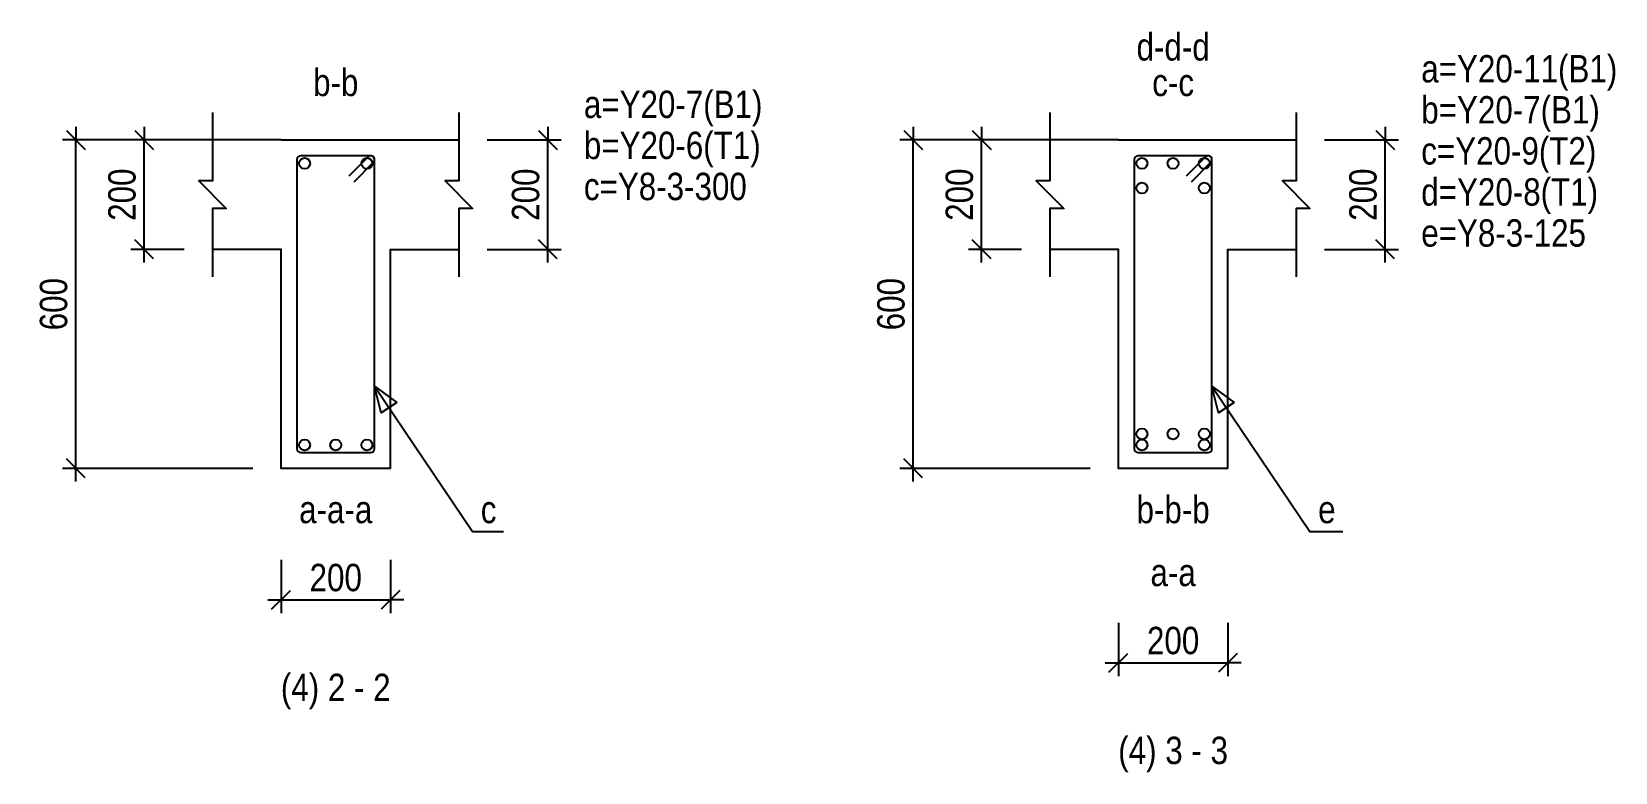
# Model space of a CAD drawing. Extents: x 0 to 206258, y -403073 to 0.
# Drawn here: x 81770 to 87557, y -194284 to -191579 of the extents above; entities that cross this region are included whole.
import ezdxf
from ezdxf.enums import TextEntityAlignment as Align

# ---------------------------------------------------------------- set-up
doc = ezdxf.new("R2010")
doc.units = 0
doc.header["$LTSCALE"] = 1000
doc.layers.add('Beam Line(D)', color=112, linetype='Continuous', true_color=0x00bd5e)
doc.layers.add('Link Label', color=94, linetype='Continuous', true_color=0x008100)
for name, color, linetype in [('Break Line', 5, 'Continuous'), ('Dimension Line', 5, 'Continuous'), ('Leader Line', 5, 'Continuous'), ('Link Line', 3, 'Continuous'), ('Rebar Label', 6, 'Continuous'), ('Rebar Line', 7, 'Continuous'), ('Section Label', 1, 'Continuous'), ('Top Rebar Label', 6, 'Continuous')]:
    doc.layers.add(name, color=color, linetype=linetype)
doc.styles.add('Dimension Text', font='ARIALN.TTF', dxfattribs={"height": 100})
doc.styles.add('Link Label', font='ARIALN.TTF', dxfattribs={"height": 100})
doc.styles.add('Rebar Label', font='ARIALN.TTF', dxfattribs={"height": 100})
doc.styles.add('Section Label', font='ARIALN.TTF', dxfattribs={"height": 100})
doc.styles.add('Top Rebar Label', font='ARIALN.TTF', dxfattribs={"height": 100})
doc.dimstyles.new('BEAM', dxfattribs={"dimtxt": 100, "dimasz": 30, "dimexe": 48.3, "dimexo": 103.5, "dimgap": 30, "dimtad": 1, "dimtoh": 1, "dimdec": 1, "dimlfac": 0.5, "dimdsep": 46, "dimtxsty": 'Dimension Text', "dimblk": 'PCDIM_TICK', "dimcen": 0.09, "dimclrd": 5, "dimclre": 5, "dimclrt": 5, "dimadec": 1, "dimazin": 0, "dimtp": 1, "dimtm": 1, "dimtfac": 1, "dimtdec": 4, "dimtofl": 0, "dimtmove": 0, "dimatfit": 3, "dimfxl": 1, "dimtolj": 1, "dimtzin": 0, "dimarcsym": 0})

msp = doc.modelspace()

# ---------------------------------------------------------------- texts
at = {"layer": 'Link Label', "transparency": 33554687, "style": 'Link Label'}
for s, p in [(' c=Y8-3-300', (83756.204, -192194.284)), (' e=Y8-3-125', (86816.442, -192364.284)), ('c', (83411.204, -193374.284)), ('e', (86471.442, -193374.284))]:
    msp.add_text(s, height=100, dxfattribs=at).set_placement(p)
at = {"layer": 'Rebar Label', "transparency": 33554687, "style": 'Rebar Label'}
for s, p in [('d-d-d', (85941.442, -191714.284)), ('b-b', (82881.204, -191844.284)), ('c-c', (85941.442, -191844.284)), ('a-a-a', (82881.204, -193404.284)), ('b-b-b', (85941.442, -193404.284)), ('a-a', (85941.442, -193634.284))]:
    msp.add_text(s, height=100, dxfattribs=at).set_placement(p, align=Align.BOTTOM_CENTER)
for s, p in [(' a=Y20-11(B1)', (86816.442, -191764.284)), (' a=Y20-7(B1)', (83756.204, -191894.284)), (' b=Y20-7(B1)', (86816.442, -191914.284))]:
    msp.add_text(s, height=100, dxfattribs=at).set_placement(p)
at = {"layer": 'Section Label', "transparency": 33554687, "style": 'Section Label'}
for s, p in [('(4) 2 - 2', (82881.204, -194054.284)), ('(4) 3 - 3', (85941.442, -194284.284))]:
    msp.add_text(s, height=100, dxfattribs=at).set_placement(p, align=Align.BOTTOM_CENTER)
at = {"layer": 'Top Rebar Label', "transparency": 33554687, "style": 'Top Rebar Label'}
for s, p in [(' b=Y20-6(T1)', (83756.204, -192044.284)), (' c=Y20-9(T2)', (86816.442, -192064.284)), (' d=Y20-8(T1)', (86816.442, -192214.284))]:
    msp.add_text(s, height=100, dxfattribs=at).set_placement(p)

# ---------------------------------------------------------------- blocks, each defined once
blk = doc.blocks.new('PCDIM_TICK')
at = {"layer": 'Dimension Line', "color": 0, "transparency": 33554687}
for p, q in [((1.15, 1.15), (-1.15, -1.15)), ((1.61, 0), (0, 0))]:
    blk.add_line(p, q, dxfattribs=at)
blk = doc.blocks.new('*U2720')
at = {"layer": 'Dimension Line', "color": 5, "true_color": 0x0000ff, "transparency": 16777216}
for p, q in [((83434.7, -191974.3), (83704.5, -191974.3)), ((83656.2, -192374.3), (83656.2, -191974.3)), ((83434.7, -192374.3), (83704.5, -192374.3))]:
    blk.add_line(p, q, dxfattribs=at)
at = {"layer": 'Dimension Line', "color": 5, "true_color": 0x0000ff, "transparency": 16777216, "xscale": 30, "yscale": 30}
for p, rotation in [((83656.2, -191974.3), 89.99999999999447), ((83656.2, -192374.3), 269.9999999999834)]:
    blk.add_blockref('PCDIM_TICK', p, dxfattribs=dict(at, rotation=rotation))
at = {"layer": 'Dimension Line', "color": 5, "true_color": 0x0000ff, "transparency": 16777216, "insert": (83626.2, -192174.3), "char_height": 100, "width": 182.775, "attachment_point": 8, "rotation": 90, "style": 'Dimension Text'}
blk.add_mtext('200', dxfattribs=at)
blk = doc.blocks.new('*U2721')
at = {"layer": 'Dimension Line', "color": 5, "true_color": 0x0000ff, "transparency": 16777216}
for p, q in [((82327.7, -191974.3), (82132.9, -191974.3)), ((82181.2, -192374.3), (82181.2, -191974.3)), ((82327.7, -192374.3), (82132.9, -192374.3))]:
    blk.add_line(p, q, dxfattribs=at)
at = {"layer": 'Dimension Line', "color": 5, "true_color": 0x0000ff, "transparency": 16777216, "xscale": 30, "yscale": 30}
for p, rotation in [((82181.2, -191974.3), 89.99999999999447), ((82181.2, -192374.3), 269.9999999999834)]:
    blk.add_blockref('PCDIM_TICK', p, dxfattribs=dict(at, rotation=rotation))
at = {"layer": 'Dimension Line', "color": 5, "true_color": 0x0000ff, "transparency": 16777216, "insert": (82151.2, -192174.3), "char_height": 100, "width": 182.775, "attachment_point": 8, "rotation": 90, "style": 'Dimension Text'}
blk.add_mtext('200', dxfattribs=at)
blk = doc.blocks.new('*U2722')
at = {"layer": 'Dimension Line', "color": 5, "true_color": 0x0000ff, "transparency": 16777216}
for p, q in [((82577.7, -191974.3), (81882.9, -191974.3)), ((81931.2, -193174.3), (81931.2, -191974.3)), ((82577.7, -193174.3), (81882.9, -193174.3))]:
    blk.add_line(p, q, dxfattribs=at)
at = {"layer": 'Dimension Line', "color": 5, "true_color": 0x0000ff, "transparency": 16777216, "xscale": 30, "yscale": 30}
for p, rotation in [((81931.2, -191974.3), 89.99999999999447), ((81931.2, -193174.3), 269.9999999999834)]:
    blk.add_blockref('PCDIM_TICK', p, dxfattribs=dict(at, rotation=rotation))
at = {"layer": 'Dimension Line', "color": 5, "true_color": 0x0000ff, "transparency": 16777216, "insert": (81901.2, -192574.3), "char_height": 100, "width": 181.97, "attachment_point": 8, "rotation": 90, "style": 'Dimension Text'}
blk.add_mtext('600', dxfattribs=at)
blk = doc.blocks.new('*U2723')
at = {"layer": 'Dimension Line', "color": 5, "true_color": 0x0000ff, "transparency": 16777216}
for p, q in [((82681.2, -193507.8), (82681.2, -193702.6)), ((83081.2, -193507.8), (83081.2, -193702.6)), ((82681.2, -193654.3), (83081.2, -193654.3))]:
    blk.add_line(p, q, dxfattribs=at)
at = {"layer": 'Dimension Line', "color": 5, "true_color": 0x0000ff, "transparency": 16777216, "xscale": 30, "yscale": 30, "rotation": 180.0000000000004}
blk.add_blockref('PCDIM_TICK', (82681.2, -193654.3), dxfattribs=at)
at = {"layer": 'Dimension Line', "color": 5, "true_color": 0x0000ff, "transparency": 16777216, "xscale": 30, "yscale": 30}
blk.add_blockref('PCDIM_TICK', (83081.2, -193654.3), dxfattribs=at)
at = {"layer": 'Dimension Line', "color": 5, "true_color": 0x0000ff, "transparency": 16777216, "insert": (82881.2, -193624.3), "char_height": 100, "width": 182.775, "attachment_point": 8, "style": 'Dimension Text'}
blk.add_mtext('200', dxfattribs=at)
blk = doc.blocks.new('*U2724')
at = {"layer": 'Dimension Line', "color": 5, "true_color": 0x0000ff, "transparency": 16777216}
for p, q in [((86494.9, -191974.3), (86764.7, -191974.3)), ((86716.4, -192374.3), (86716.4, -191974.3)), ((86494.9, -192374.3), (86764.7, -192374.3))]:
    blk.add_line(p, q, dxfattribs=at)
at = {"layer": 'Dimension Line', "color": 5, "true_color": 0x0000ff, "transparency": 16777216, "xscale": 30, "yscale": 30}
for p, rotation in [((86716.4, -191974.3), 89.99999999999447), ((86716.4, -192374.3), 269.9999999999834)]:
    blk.add_blockref('PCDIM_TICK', p, dxfattribs=dict(at, rotation=rotation))
at = {"layer": 'Dimension Line', "color": 5, "true_color": 0x0000ff, "transparency": 16777216, "insert": (86686.4, -192174.3), "char_height": 100, "width": 182.775, "attachment_point": 8, "rotation": 90, "style": 'Dimension Text'}
blk.add_mtext('200', dxfattribs=at)
blk = doc.blocks.new('*U2725')
at = {"layer": 'Dimension Line', "color": 5, "true_color": 0x0000ff, "transparency": 16777216}
for p, q in [((85387.9, -191974.3), (85193.1, -191974.3)), ((85241.4, -192374.3), (85241.4, -191974.3)), ((85387.9, -192374.3), (85193.1, -192374.3))]:
    blk.add_line(p, q, dxfattribs=at)
at = {"layer": 'Dimension Line', "color": 5, "true_color": 0x0000ff, "transparency": 16777216, "xscale": 30, "yscale": 30}
for p, rotation in [((85241.4, -191974.3), 89.99999999999447), ((85241.4, -192374.3), 269.9999999999834)]:
    blk.add_blockref('PCDIM_TICK', p, dxfattribs=dict(at, rotation=rotation))
at = {"layer": 'Dimension Line', "color": 5, "true_color": 0x0000ff, "transparency": 16777216, "insert": (85211.4, -192174.3), "char_height": 100, "width": 182.775, "attachment_point": 8, "rotation": 90, "style": 'Dimension Text'}
blk.add_mtext('200', dxfattribs=at)
blk = doc.blocks.new('*U2726')
at = {"layer": 'Dimension Line', "color": 5, "true_color": 0x0000ff, "transparency": 16777216}
for p, q in [((85637.9, -191974.3), (84943.1, -191974.3)), ((84991.4, -193174.3), (84991.4, -191974.3)), ((85637.9, -193174.3), (84943.1, -193174.3))]:
    blk.add_line(p, q, dxfattribs=at)
at = {"layer": 'Dimension Line', "color": 5, "true_color": 0x0000ff, "transparency": 16777216, "xscale": 30, "yscale": 30}
for p, rotation in [((84991.4, -191974.3), 89.99999999999447), ((84991.4, -193174.3), 269.9999999999834)]:
    blk.add_blockref('PCDIM_TICK', p, dxfattribs=dict(at, rotation=rotation))
at = {"layer": 'Dimension Line', "color": 5, "true_color": 0x0000ff, "transparency": 16777216, "insert": (84961.4, -192574.3), "char_height": 100, "width": 181.97, "attachment_point": 8, "rotation": 90, "style": 'Dimension Text'}
blk.add_mtext('600', dxfattribs=at)
blk = doc.blocks.new('*U2727')
at = {"layer": 'Dimension Line', "color": 5, "true_color": 0x0000ff, "transparency": 16777216}
for p, q in [((85741.4, -193737.8), (85741.4, -193932.6)), ((86141.4, -193737.8), (86141.4, -193932.6)), ((85741.4, -193884.3), (86141.4, -193884.3))]:
    blk.add_line(p, q, dxfattribs=at)
at = {"layer": 'Dimension Line', "color": 5, "true_color": 0x0000ff, "transparency": 16777216, "xscale": 30, "yscale": 30, "rotation": 180.0000000000004}
blk.add_blockref('PCDIM_TICK', (85741.4, -193884.3), dxfattribs=at)
at = {"layer": 'Dimension Line', "color": 5, "true_color": 0x0000ff, "transparency": 16777216, "xscale": 30, "yscale": 30}
blk.add_blockref('PCDIM_TICK', (86141.4, -193884.3), dxfattribs=at)
at = {"layer": 'Dimension Line', "color": 5, "true_color": 0x0000ff, "transparency": 16777216, "insert": (85941.4, -193854.3), "char_height": 100, "width": 182.775, "attachment_point": 8, "style": 'Dimension Text'}
blk.add_mtext('200', dxfattribs=at)

# ---------------------------------------------------------------- dimensions: what is measured, and where the dimension line sits
at = {"layer": 'Dimension Line', "transparency": 33554687}
for base, p1, p2, text, picture, middle in [((81931.204, -192574.284), (82681.204, -193174.284), (82681.204, -191974.284), '600', '*U2722', (81931.204, -192574.284)), ((82181.204, -192174.284), (82431.204, -192374.284), (82431.204, -191974.284), '200', '*U2721', (82181.204, -192174.284)), ((83656.204, -192174.284), (83331.204, -192374.284), (83331.204, -191974.284), '200', '*U2720', (83656.204, -192174.284)), ((84991.442, -192574.284), (85741.442, -193174.284), (85741.442, -191974.284), '600', '*U2726', (84991.442, -192574.284)), ((85241.442, -192174.284), (85491.442, -192374.284), (85491.442, -191974.284), '200', '*U2725', (85241.442, -192174.284)), ((86716.442, -192174.284), (86391.442, -192374.284), (86391.442, -191974.284), '200', '*U2724', (86716.442, -192174.284))]:
    dim = msp.add_linear_dim(base=base, p1=p1, p2=p2, angle=90, text=text, dimstyle='BEAM', override={"dimscale": 1, "dimtxt": 100, "dimasz": 30, "dimexe": 48.3, "dimexo": 103.5, "dimgap": 30, "dimtad": 1, "dimtih": 0, "dimdec": 1, "dimlfac": 0.5, "dimzin": 8, "dimlunit": 2, "dimpost": '', "dimtxsty": 'Dimension Text', "dimblk": 'PCDIM_TICK', "dimse1": 0, "dimse2": 0, "dimsd2": 0, "dimclrd": 5, "dimclre": 5, "dimclrt": 5, "dimaunit": 0, "dimadec": 1, "dimazin": 0, "dimtol": 0, "dimtp": 1, "dimtm": 1, "dimtmove": 0}, dxfattribs=at)
    dim.commit()
    dim.dimension.update_dxf_attribs({"geometry": picture, "text_midpoint": middle})
for base, p1, p2, picture, middle in [((82881.204, -193654.284), (82681.204, -193404.284), (83081.204, -193404.284), '*U2723', (82881.204, -193654.284)), ((85941.442, -193884.284), (85741.442, -193634.284), (86141.442, -193634.284), '*U2727', (85941.442, -193884.284))]:
    dim = msp.add_linear_dim(base=base, p1=p1, p2=p2, text='200', dimstyle='BEAM', override={"dimscale": 1, "dimtxt": 100, "dimasz": 30, "dimexe": 48.3, "dimexo": 103.5, "dimgap": 30, "dimtad": 1, "dimtih": 0, "dimdec": 1, "dimlfac": 0.5, "dimzin": 8, "dimlunit": 2, "dimpost": '', "dimtxsty": 'Dimension Text', "dimblk": 'PCDIM_TICK', "dimse1": 0, "dimse2": 0, "dimsd2": 0, "dimclrd": 5, "dimclre": 5, "dimclrt": 5, "dimaunit": 0, "dimadec": 1, "dimazin": 0, "dimtol": 0, "dimtp": 1, "dimtm": 1, "dimtmove": 0}, dxfattribs=at)
    dim.commit()
    dim.dimension.update_dxf_attribs({"geometry": picture, "text_midpoint": middle})

# ---------------------------------------------------------------- linework, layer by layer
at = {"layer": 'Beam Line(D)', "transparency": 33554687}
for points in [[(82681.204, -191974.284), (82431.204, -191974.284)], [(82681.204, -191974.284), (83081.204, -191974.284)], [(82681.204, -191974.284), (82681.204, -191974.284)], [(83081.204, -191974.284), (83081.204, -191974.284)], [(83081.204, -191974.284), (83331.204, -191974.284)], [(85741.442, -191974.284), (85491.442, -191974.284)], [(85741.442, -191974.284), (86141.442, -191974.284)], [(85741.442, -191974.284), (85741.442, -191974.284)], [(86141.442, -191974.284), (86141.442, -191974.284)], [(86141.442, -191974.284), (86391.442, -191974.284)], [(83081.204, -193174.284), (82681.204, -193174.284), (82681.204, -192374.284), (82431.204, -192374.284)], [(83081.204, -193174.284), (83081.204, -192374.284), (83331.204, -192374.284)], [(86141.442, -193174.284), (85741.442, -193174.284), (85741.442, -192374.284), (85491.442, -192374.284)], [(86141.442, -193174.284), (86141.442, -192374.284), (86391.442, -192374.284)]]:
    msp.add_lwpolyline(points, dxfattribs=at)
at = {"layer": 'Break Line', "transparency": 33554687}
for points in [[(82431.204, -191874.284), (82431.204, -192124.284), (82381.204, -192124.284), (82481.204, -192224.284), (82431.204, -192224.284), (82431.204, -192474.284)], [(83331.204, -191874.284), (83331.204, -192124.284), (83281.204, -192124.284), (83381.204, -192224.284), (83331.204, -192224.284), (83331.204, -192474.284)], [(85491.442, -191874.284), (85491.442, -192124.284), (85441.442, -192124.284), (85541.442, -192224.284), (85491.442, -192224.284), (85491.442, -192474.284)], [(86391.442, -191874.284), (86391.442, -192124.284), (86341.442, -192124.284), (86441.442, -192224.284), (86391.442, -192224.284), (86391.442, -192474.284)]]:
    msp.add_lwpolyline(points, dxfattribs=at)
at = {"layer": 'Leader Line', "transparency": 33554687}
for points in [[(83104.145, -192933.01), (83047.461, -192971.298), (83023.204, -192874.285), (83104.145, -192933.01)], [(83023.204, -192874.285), (83381.204, -193404.284), (83494.333, -193404.284)], [(86164.383, -192933.009), (86107.699, -192971.298), (86083.443, -192874.284), (86164.383, -192933.009)], [(86083.443, -192874.284), (86441.442, -193404.284), (86562.254, -193404.284)]]:
    msp.add_lwpolyline(points, dxfattribs=at)
at = {"layer": 'Link Line', "transparency": 33554687}
for points in [[(82948.392, -192126.894), (83019.103, -192056.183, 0.66817864), (83009.204, -192032.284), (82753.204, -192032.284, 0.41421356), (82739.204, -192046.284), (82739.204, -193102.284, 0.41421356), (82753.204, -193116.284), (83009.204, -193116.284, 0.41421356), (83023.204, -193102.284), (83023.204, -192046.284, 0.66817864), (82999.304, -192036.384), (82928.593, -192107.095)], [(86008.631, -192126.894), (86079.342, -192056.183, 0.66817864), (86069.442, -192032.284), (85813.442, -192032.284, 0.41421356), (85799.442, -192046.284), (85799.442, -193102.284, 0.41421356), (85813.442, -193116.284), (86069.442, -193116.284, 0.41421356), (86083.442, -193102.284), (86083.442, -192046.284, 0.66817864), (86059.543, -192036.384), (85988.832, -192107.095)]]:
    msp.add_lwpolyline(points, format="xyb", dxfattribs=at)
at = {"layer": 'Rebar Line', "transparency": 33554687}
for centre in [(82767.204, -192060.284), (82995.204, -192060.284), (85827.442, -192060.284), (85941.442, -192060.284), (86055.442, -192060.284), (85827.442, -192150.284), (86055.442, -192150.284), (82767.204, -193088.284), (82881.204, -193088.284), (82995.204, -193088.284), (85827.442, -193048.284), (85827.442, -193088.284), (85941.442, -193048.284), (86055.442, -193048.284), (86055.442, -193088.284)]:
    msp.add_circle(centre, 20, dxfattribs=at)

msp.set_redraw_order([(e.dxf.handle, doc.entitydb.next_handle()) for e in msp.query("TEXT MTEXT ATTDEF DIMENSION ARC_DIMENSION")])  # texts and dimensions are drawn at this point

doc.saveas('drawing.dxf')
